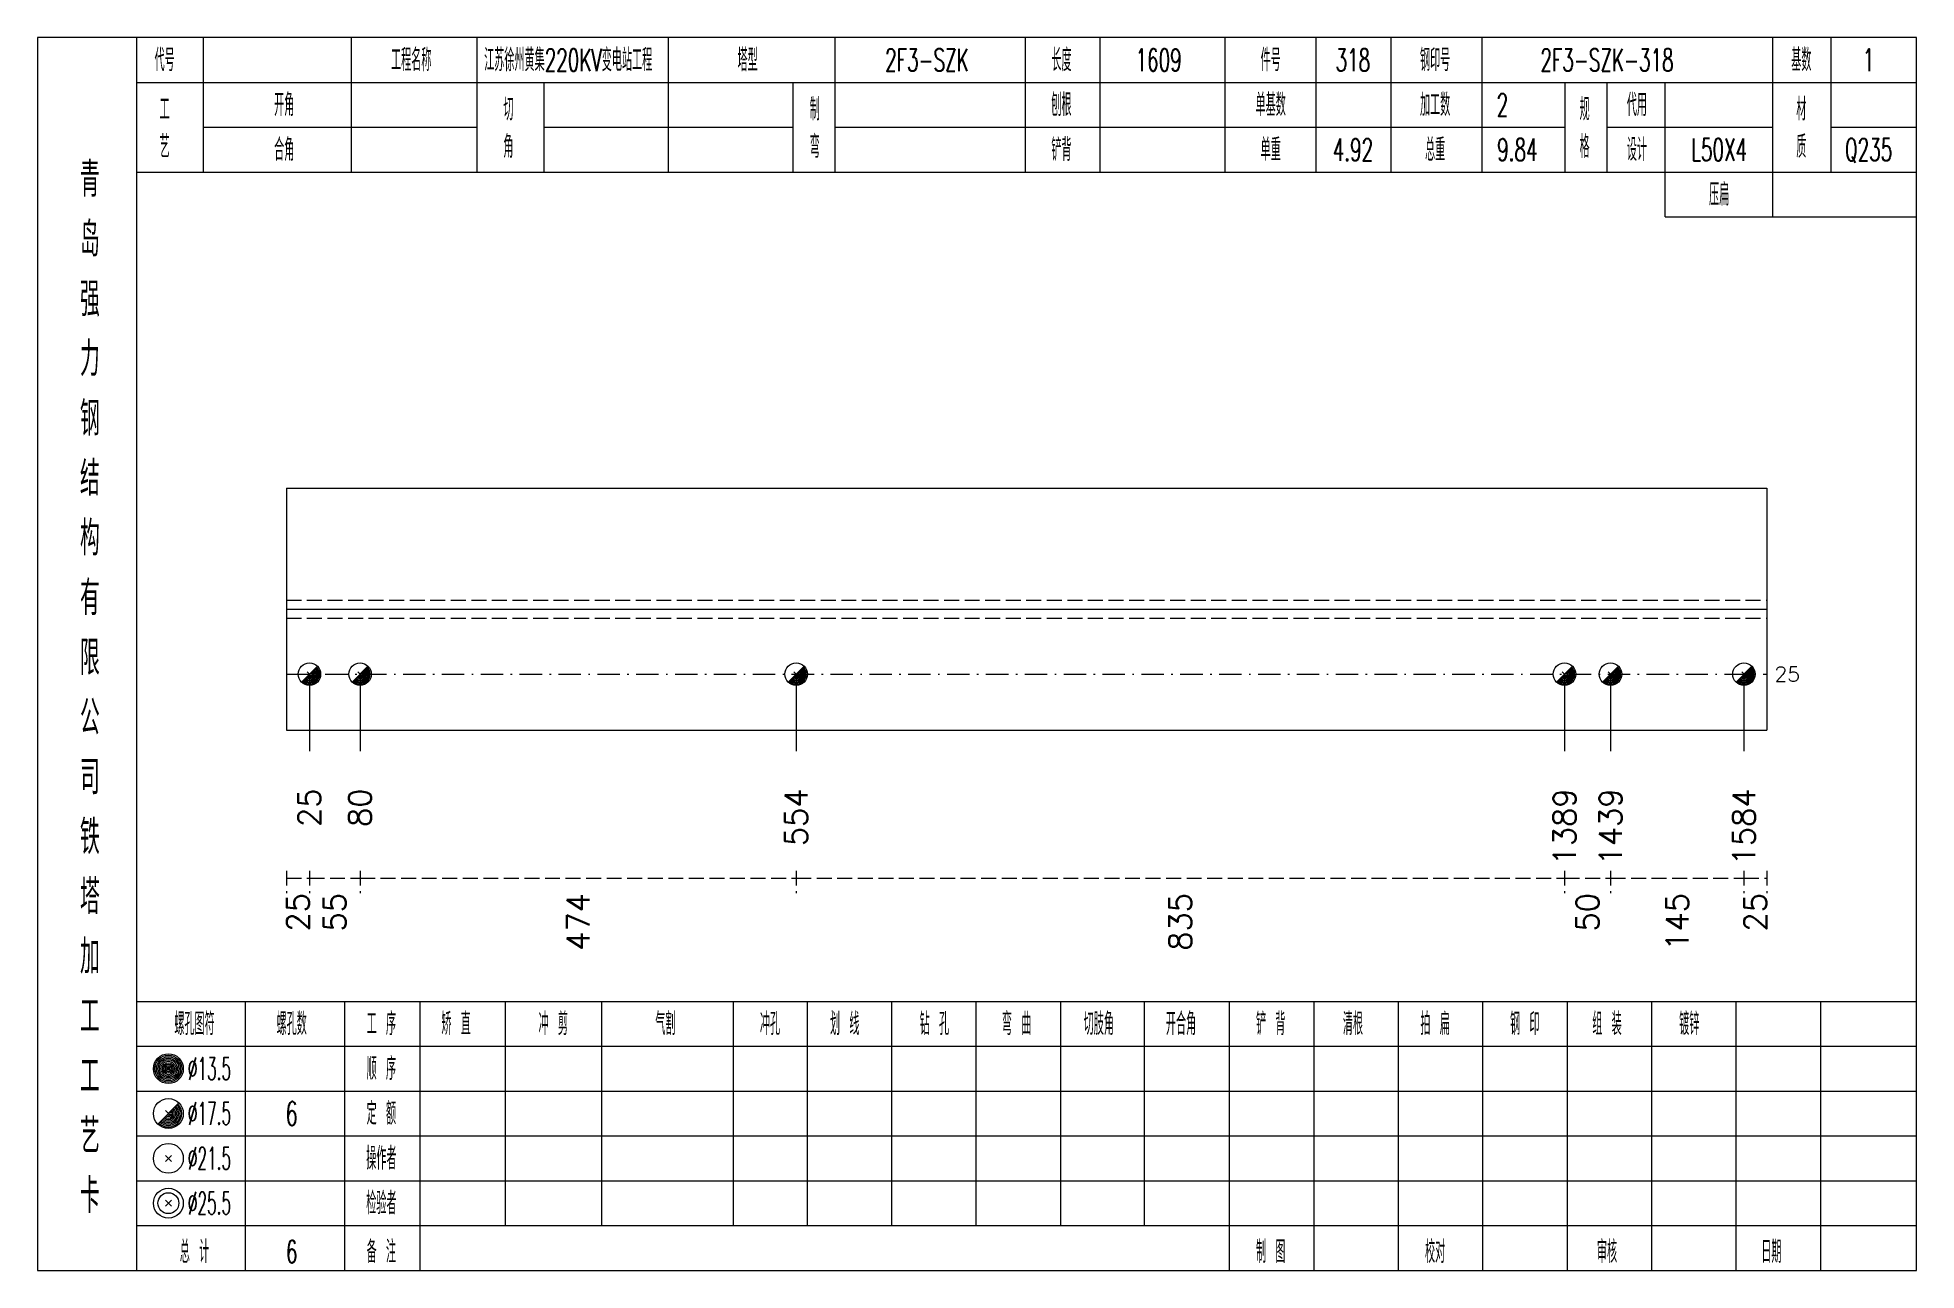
# Model space of a CAD drawing. Extents: x 0 to 4623, y -1159 to 4890.
# Drawn here: x 2179.8 to 2431.2, y 3150 to 3315 of the extents above; entities that cross this region are included whole.
import ezdxf
from ezdxf.enums import TextEntityAlignment as Align

# ---------------------------------------------------------------- set-up
doc = ezdxf.new("R2010")
doc.units = 0
doc.header["$MEASUREMENT"] = 0
doc.linetypes.add('一点画线', pattern=[5.2, 3, -1, 0.2, -1])
doc.linetypes.add('虚线', pattern=[2.75, 2, -0.75])
doc.layers.get('0').update_dxf_attribs({"linetype": 'CONTINUOUS', "lineweight": 25})
for name, color, linetype, lineweight in [('1', 7, 'CONTINUOUS', 25), ('4', 7, 'CONTINUOUS', 25), ('5', 7, 'CONTINUOUS', 25)]:
    doc.layers.add(name, color=color, linetype=linetype, lineweight=lineweight)
doc.styles.get("Standard").update_dxf_attribs({"font": 'simplex.shx', "width": 0.7, "height": 3, "bigfont": 'gbhzfs.shx'})

msp = doc.modelspace()

# ---------------------------------------------------------------- texts
at = {"color": 7, "linetype": 'Continuous', "lineweight": 13}
msp.add_text('25', height=2, dxfattribs=at).set_placement((2412.2, 3229.8), align=Align.MIDDLE_LEFT)
at = {"color": 8, "linetype": 'Continuous', "lineweight": 9}
for s, p in [('25', (2214.639, 3200.5)), ('55', (2219.564, 3200.5)), ('474', (2252.129, 3200.5)), ('835', (2332.711, 3200.5)), ('50', (2387.192, 3200.5)), ('145', (2399.196, 3200.5)), ('25', (2409.661, 3200.5))]:
    msp.add_text(s, height=3, rotation=90, dxfattribs=at).set_placement(p, align=Align.MIDDLE_RIGHT)
at = {"layer": '1', "color": 7, "linetype": 'Continuous', "lineweight": 13}
for s, p in [('25', (2216.178, 3214.5)), ('80', (2222.95, 3214.5)), ('554', (2281.308, 3214.5)), ('1389', (2384.114, 3214.5)), ('1439', (2390.27, 3214.5)), ('1584', (2408.122, 3214.5))]:
    msp.add_text(s, height=3, rotation=90, dxfattribs=at).set_placement(p, align=Align.MIDDLE_RIGHT)
at = {"layer": '4', "color": 1, "linetype": 'Continuous', "lineweight": 13}
for s, height, width, p in [('代号', 3, 0.6, (2196.8, 3312)), ('工程名称', 3, 0.6, (2229.8, 3312)), ('江苏徐州黄集220KV变电站工程', 3, 0.6, (2250.8, 3312)), ('塔型', 3, 0.6, (2274.8, 3312)), ('2F3-SZK', 3, 0.6, (2298.8, 3312)), ('长度', 3, 0.6, (2316.8, 3312)), ('1609', 3, 0.6, (2329.8, 3312)), ('件号', 3, 0.6, (2344.8, 3312)), ('318', 3, 0.6, (2355.8, 3312)), ('钢印号', 3, 0.6, (2366.8, 3312)), ('2F3-SZK-318', 3, 0.6, (2389.8, 3312)), ('基数', 3, 0.6, (2415.8, 3312)), ('1', 3, 0.6, (2424.8, 3312)), ('工', 3, 0.6, (2196.8, 3305.4)), ('开角', 3, 0.6, (2212.8, 3306)), ('切', 3, 0.6, (2242.8, 3305.4)), ('制', 3, 0.6, (2283.8, 3305.4)), ('刨根', 3, 0.6, (2316.8, 3306)), ('单基数', 3, 0.6, (2344.8, 3306)), ('加工数', 3, 0.6, (2366.8, 3306)), ('2', 3, 0.6, (2375.8, 3306)), ('规', 3, 0.6, (2386.8, 3305.4)), ('代用', 3, 0.6, (2393.8, 3306)), ('材', 3, 0.6, (2415.8, 3305.4)), ('艺', 3, 0.6, (2196.8, 3300.4)), ('合角', 3, 0.6, (2212.8, 3300)), ('角', 3, 0.6, (2242.8, 3300.4)), ('弯', 3, 0.6, (2283.8, 3300.4)), ('铲背', 3, 0.6, (2316.8, 3300)), ('单重', 3, 0.6, (2344.8, 3300)), ('4.92', 3, 0.6, (2355.8, 3300)), ('总重', 3, 0.6, (2366.8, 3300)), ('9.84', 3, 0.6, (2377.8, 3300)), ('格', 3, 0.6, (2386.8, 3300.4)), ('设计', 3, 0.6, (2393.8, 3300)), ('L50X4', 3, 0.6, (2404.8, 3300)), ('质', 3, 0.6, (2415.8, 3300.4)), ('Q235', 3, 0.6, (2424.8, 3300)), ('青', 4.6, 0.8, (2186.8, 3296)), ('压扁', 3, 0.6, (2404.8, 3294)), ('岛', 4.6, 0.8, (2186.8, 3288)), ('强', 4.6, 0.8, (2186.8, 3280)), ('力', 4.6, 0.8, (2186.8, 3272)), ('钢', 4.6, 0.8, (2186.8, 3264)), ('结', 4.6, 0.8, (2186.8, 3256)), ('构', 4.6, 0.8, (2186.8, 3248)), ('有', 4.6, 0.8, (2186.8, 3240)), ('限', 4.6, 0.8, (2186.8, 3232)), ('公', 4.6, 0.8, (2186.8, 3224)), ('司', 4.6, 0.8, (2186.8, 3216)), ('铁', 4.6, 0.8, (2186.8, 3208)), ('塔', 4.6, 0.8, (2186.8, 3200)), ('加', 4.6, 0.8, (2186.8, 3192)), ('工', 4.6, 0.8, (2186.8, 3184)), ('螺孔图符', 3, 0.6, (2200.8, 3183)), ('螺孔数', 3, 0.6, (2213.8, 3183)), ('工 序', 3, 0.6, (2225.8, 3183)), ('矫 直', 3, 0.6, (2235.8, 3183)), ('冲 剪', 3, 0.6, (2248.8, 3183)), ('气割', 3, 0.6, (2263.8, 3183)), ('冲孔', 3, 0.6, (2277.8, 3183)), ('划 线', 3, 0.6, (2287.8, 3183)), ('钻 孔', 3, 0.6, (2299.8, 3183)), ('弯 曲', 3, 0.6, (2310.8, 3183)), ('切肢角', 3, 0.6, (2321.8, 3183)), ('开合角', 3, 0.6, (2332.8, 3183)), ('铲 背', 3, 0.6, (2344.8, 3183)), ('清根', 3, 0.6, (2355.8, 3183)), ('拍 扁', 3, 0.6, (2366.8, 3183)), ('钢 印', 3, 0.6, (2378.8, 3183)), ('组 装', 3, 0.6, (2389.8, 3183)), ('镀锌', 3, 0.6, (2400.8, 3183)), ('工', 4.6, 0.8, (2186.8, 3176)), ('%%C13.5', 3, 0.5, (2202.8, 3177)), ('顺 序', 3, 0.6, (2225.8, 3177)), ('定 额', 3, 0.6, (2225.8, 3171)), ('艺', 4.6, 0.8, (2186.8, 3168)), ('%%C17.5', 3, 0.5, (2202.8, 3171)), ('6', 3.2, 0.6, (2213.8, 3171)), ('%%C21.5', 3, 0.5, (2202.8, 3165)), ('操作者', 3, 0.6, (2225.8, 3165)), ('卡', 4.6, 0.8, (2186.8, 3160)), ('%%C25.5', 3, 0.5, (2202.8, 3159)), ('检验者', 3, 0.6, (2225.8, 3159)), ('总 计', 3, 0.6, (2200.8, 3152.5)), ('6', 3, 0.6, (2213.8, 3152.5)), ('备 注', 3, 0.6, (2225.8, 3152.5)), ('制 图', 3, 0.6, (2344.8, 3152.5)), ('校对', 3, 0.6, (2366.8, 3152.5)), ('审核', 3, 0.6, (2389.8, 3152.5)), ('日期', 3, 0.6, (2411.8, 3152.5))]:
    msp.add_text(s, height=height, dxfattribs=dict(at, width=width)).set_placement(p, align=Align.MIDDLE_CENTER)

# ---------------------------------------------------------------- blocks, each defined once
blk = doc.blocks.new('孔17.5')
at = {"layer": '5', "color": 7, "linetype": 'Continuous', "lineweight": 13}
for p, q in [((-0.707, -0.707), (0.707, 0.707)), ((-0.2, 0.2), (0.2, -0.2))]:
    blk.add_line(p, q, dxfattribs=at)
blk.add_circle((0, 0), 1, dxfattribs=at)
for radius in [0.9, 0.8, 0.7, 0.6, 0.5, 0.4, 0.3, 0.2, 0.1]:
    blk.add_arc((0, 0), radius, 225, 45, dxfattribs=at)

# ---------------------------------------------------------------- linework, layer by layer
at = {"color": 7, "linetype": 'Continuous', "lineweight": 18}
for p, q in [((2213.1, 3254.7), (2213.1, 3222.3)), ((2213.1, 3254.7), (2411.2, 3254.7)), ((2411.2, 3254.7), (2411.2, 3222.3)), ((2213.1, 3238.5), (2411.2, 3238.5))]:
    msp.add_line(p, q, dxfattribs=at)
at = {"color": 1, "linetype": '虚线', "lineweight": 18}
for p, q in [((2213.1, 3239.7), (2411.2, 3239.7)), ((2213.1, 3237.3), (2411.2, 3237.3))]:
    msp.add_line(p, q, dxfattribs=at)
at = {"color": 3, "linetype": '一点画线', "lineweight": 13}
msp.add_line((2213.1, 3229.8), (2411.2, 3229.8), dxfattribs=at)
at = {"color": 7, "linetype": 'Continuous', "lineweight": 13}
for p, q in [((2216.178, 3229.8), (2216.178, 3219.5)), ((2222.95, 3229.8), (2222.95, 3219.5)), ((2281.308, 3229.8), (2281.308, 3219.5)), ((2384.114, 3229.8), (2384.114, 3219.5)), ((2390.27, 3229.8), (2390.27, 3219.5)), ((2408.122, 3229.8), (2408.122, 3219.5))]:
    msp.add_line(p, q, dxfattribs=at)
at = {"color": 8, "linetype": '虚线', "lineweight": 9}
for p, q in [((2213.1, 3203.5), (2213.1, 3200.5)), ((2216.178, 3203.5), (2216.178, 3200.5)), ((2216.178, 3203.5), (2216.178, 3200.5)), ((2222.95, 3203.5), (2222.95, 3200.5)), ((2222.95, 3203.5), (2222.95, 3200.5)), ((2281.308, 3203.5), (2281.308, 3200.5)), ((2281.308, 3203.5), (2281.308, 3200.5)), ((2384.114, 3203.5), (2384.114, 3200.5)), ((2384.114, 3203.5), (2384.114, 3200.5)), ((2390.27, 3203.5), (2390.27, 3200.5)), ((2390.27, 3203.5), (2390.27, 3200.5)), ((2408.122, 3203.5), (2408.122, 3200.5)), ((2408.122, 3203.5), (2408.122, 3200.5)), ((2411.2, 3203.5), (2411.2, 3200.5)), ((2213.1, 3202.5), (2216.178, 3202.5)), ((2216.178, 3202.5), (2222.95, 3202.5)), ((2222.95, 3202.5), (2281.308, 3202.5)), ((2281.308, 3202.5), (2384.114, 3202.5)), ((2384.114, 3202.5), (2390.27, 3202.5)), ((2390.27, 3202.5), (2408.122, 3202.5)), ((2408.122, 3202.5), (2411.2, 3202.5))]:
    msp.add_line(p, q, dxfattribs=at)
at = {"layer": '1', "color": 7, "linetype": 'Continuous', "lineweight": 18}
msp.add_line((2213.1, 3222.3), (2411.2, 3222.3), dxfattribs=at)
at = {"layer": '4', "color": 1, "linetype": 'Continuous', "lineweight": 18}
for p, q in [((2193.1, 3150), (2193.1, 3315)), ((2202, 3297), (2202, 3315)), ((2221.8, 3297), (2221.8, 3315)), ((2238.6, 3297), (2238.6, 3315)), ((2264.2, 3297), (2264.2, 3315)), ((2286.5, 3297), (2286.5, 3315)), ((2312, 3297), (2312, 3315)), ((2322, 3297), (2322, 3315)), ((2338.7, 3297), (2338.7, 3315)), ((2350.9, 3297), (2350.9, 3315)), ((2360.9, 3297), (2360.9, 3315)), ((2373.1, 3297), (2373.1, 3315)), ((2412, 3291), (2412, 3315)), ((2419.8, 3297), (2419.8, 3315)), ((2193.1, 3309), (2431.2, 3309)), ((2247.6, 3297), (2247.6, 3309)), ((2280.9, 3297), (2280.9, 3309)), ((2384.2, 3297), (2384.2, 3309)), ((2389.8, 3297), (2389.8, 3309)), ((2397.6, 3291), (2397.6, 3309)), ((2202, 3303), (2238.6, 3303)), ((2247.6, 3303), (2280.9, 3303)), ((2286.5, 3303), (2384.2, 3303)), ((2389.8, 3303), (2412, 3303)), ((2419.8, 3303), (2431.2, 3303)), ((2193.1, 3297), (2431.2, 3297)), ((2397.6, 3291), (2431.2, 3291)), ((2193.1, 3186), (2431.2, 3186)), ((2207.6, 3150), (2207.6, 3186)), ((2220.9, 3150), (2220.9, 3186)), ((2231, 3150), (2231, 3186)), ((2242.4, 3156), (2242.4, 3186)), ((2255.3, 3156), (2255.3, 3186)), ((2272.9, 3156), (2272.9, 3186)), ((2282.8, 3156), (2282.8, 3186)), ((2294.1, 3156), (2294.1, 3186)), ((2305.4, 3156), (2305.4, 3186)), ((2316.7, 3156), (2316.7, 3186)), ((2327.9, 3156), (2327.9, 3186)), ((2339.3, 3156), (2339.3, 3186)), ((2350.6, 3156), (2350.6, 3186)), ((2361.9, 3156), (2361.9, 3186)), ((2373.2, 3156), (2373.2, 3186)), ((2384.5, 3156), (2384.5, 3186)), ((2395.8, 3156), (2395.8, 3186)), ((2407.1, 3156), (2407.1, 3186)), ((2418.4, 3156), (2418.4, 3186)), ((2193.1, 3180), (2431.2, 3180)), ((2193.1, 3174), (2431.2, 3174)), ((2193.1, 3168), (2431.2, 3168)), ((2193.1, 3162), (2431.2, 3162)), ((2193.1, 3156), (2431.2, 3156)), ((2339.3, 3150), (2339.3, 3156)), ((2350.6, 3150), (2350.6, 3156)), ((2361.9, 3150), (2361.9, 3156)), ((2373.2, 3150), (2373.2, 3156)), ((2384.5, 3150), (2384.5, 3156)), ((2395.8, 3150), (2395.8, 3156)), ((2407.1, 3150), (2407.1, 3156)), ((2418.4, 3150), (2418.4, 3156))]:
    msp.add_line(p, q, dxfattribs=at)
at = {"layer": '4', "color": 7, "linetype": 'Continuous', "lineweight": 13}
for p, q in [((2197.1, 3176.8), (2197.5, 3177.2)), ((2197.5, 3176.8), (2197.1, 3177.2)), ((2195.886, 3169.586), (2198.714, 3172.414)), ((2196.9, 3171.4), (2197.7, 3170.6)), ((2196.9, 3164.6), (2197.7, 3165.4)), ((2196.9, 3165.4), (2197.7, 3164.6)), ((2196.9, 3158.6), (2197.7, 3159.4)), ((2196.9, 3159.4), (2197.7, 3158.6))]:
    msp.add_line(p, q, dxfattribs=at)
at = {"layer": '4', "color": 1, "linetype": 'Continuous', "lineweight": 18}
msp.add_lwpolyline([(2179.8, 3315), (2179.8, 3150), (2431.2, 3150), (2431.2, 3315)], close=True, dxfattribs=at)
at = {"layer": '4', "color": 7, "linetype": 'Continuous', "lineweight": 13}
for centre, radius in [((2197.3, 3177), 2), ((2197.3, 3177), 1.8), ((2197.3, 3177), 1.6), ((2197.3, 3177), 1.4), ((2197.3, 3177), 1.2), ((2197.3, 3177), 1), ((2197.3, 3177), 0.8), ((2197.3, 3177), 0.6), ((2197.3, 3177), 0.4), ((2197.3, 3177), 0.2), ((2197.3, 3171), 2), ((2197.3, 3165), 2), ((2197.3, 3159), 2), ((2197.3, 3159), 1.4)]:
    msp.add_circle(centre, radius, dxfattribs=at)
for radius in [1.8, 1.6, 1.4, 1.2, 1, 0.8, 0.6, 0.4, 0.2]:
    msp.add_arc((2197.3, 3171), radius, 225, 45, dxfattribs=at)

# ---------------------------------------------------------------- block references
at = {"layer": '1', "color": 7, "linetype": 'Continuous', "lineweight": 13, "xscale": 1.5, "yscale": 1.5, "zscale": 1.5}
for p in [(2216.178, 3229.8), (2222.95, 3229.8), (2281.308, 3229.8), (2384.114, 3229.8), (2390.27, 3229.8), (2408.122, 3229.8)]:
    msp.add_blockref('孔17.5', p, dxfattribs=at)

msp.set_redraw_order([(e.dxf.handle, doc.entitydb.next_handle()) for e in msp.query("TEXT MTEXT ATTDEF DIMENSION ARC_DIMENSION")])  # texts and dimensions are drawn at this point

doc.saveas('drawing.dxf')
